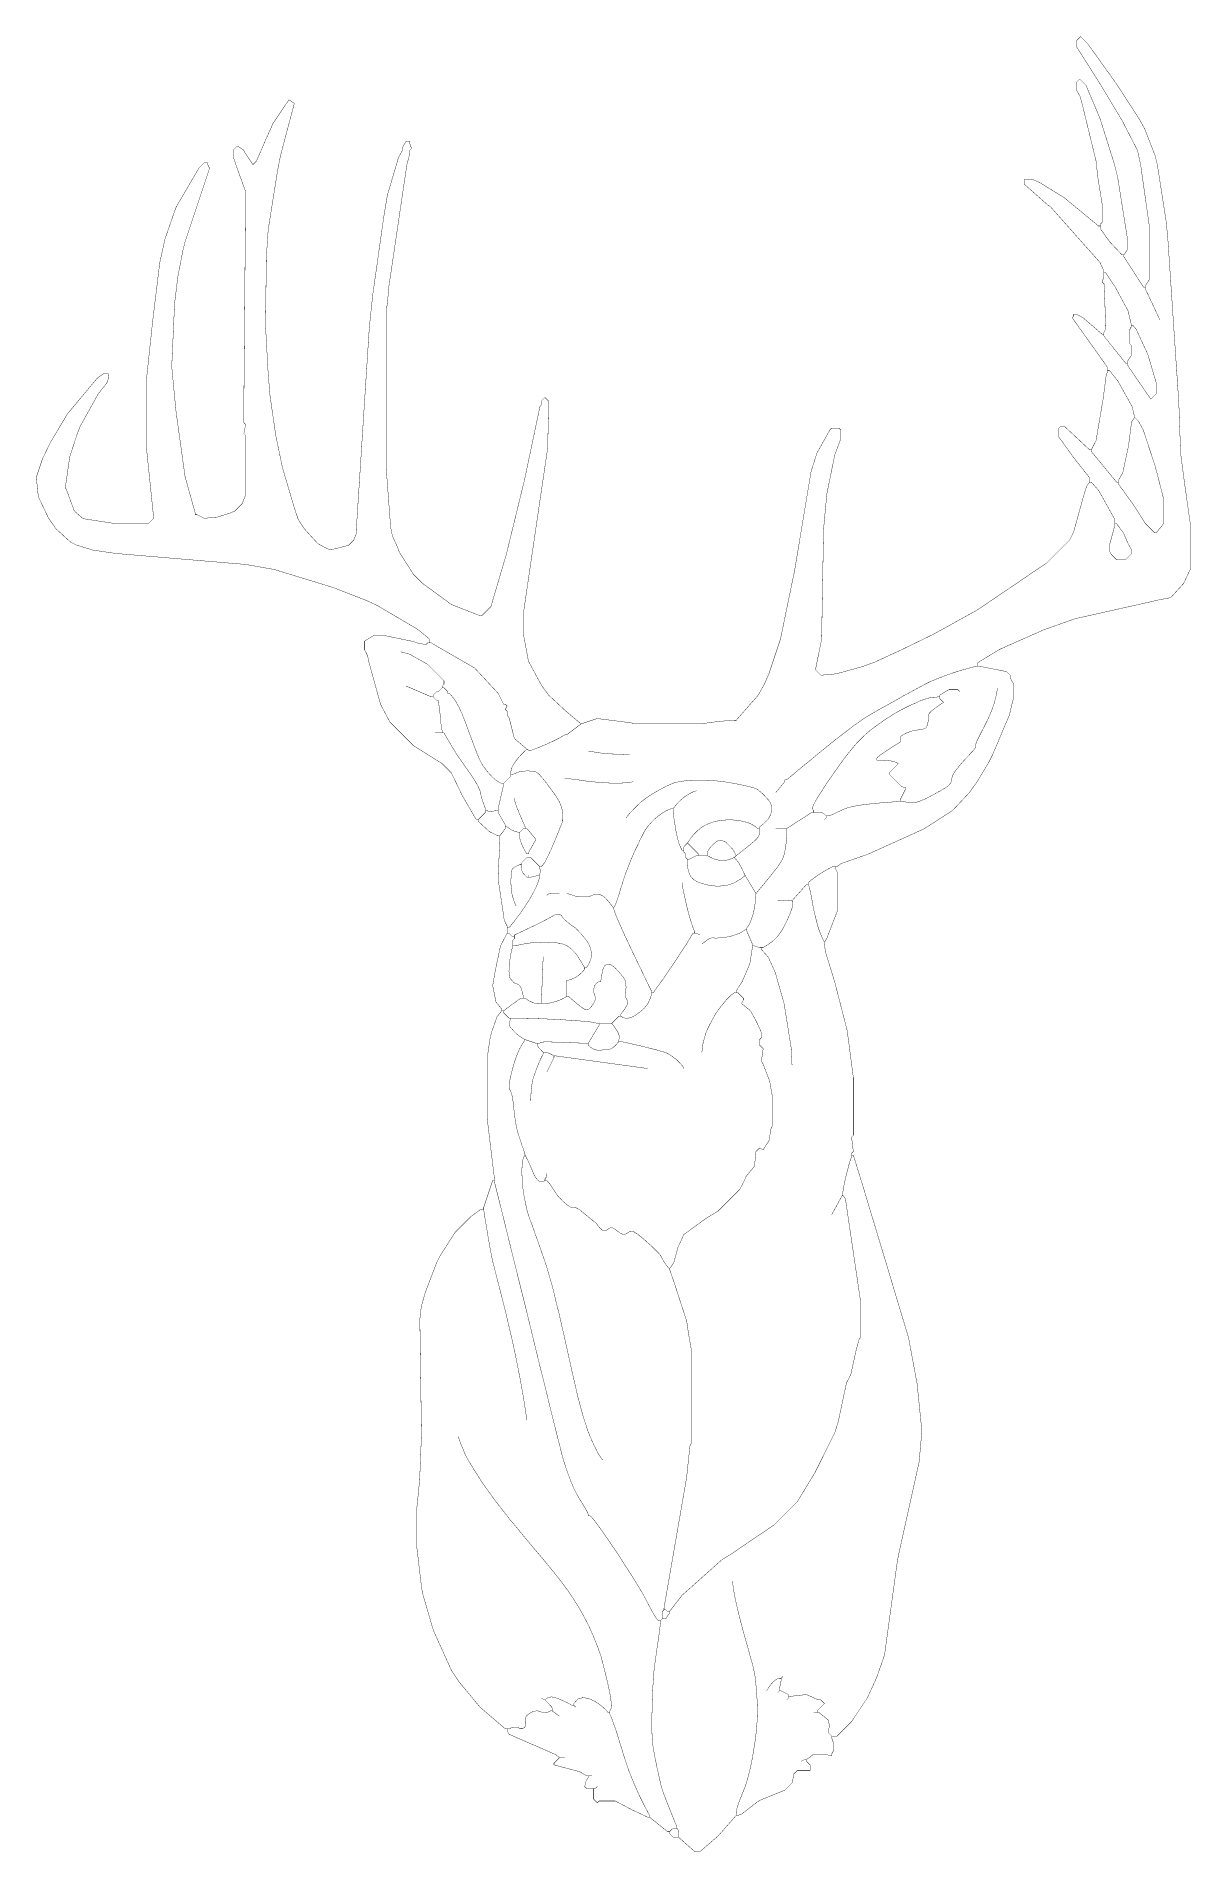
# Model space of a CAD drawing. Extents: x 527 to 591, y -36 to 65.
import ezdxf

# ---------------------------------------------------------------- set-up
doc = ezdxf.new("R2010")
doc.units = 0
doc.layers.get('0').update_dxf_attribs({"linetype": 'CONTINUOUS'})

msp = doc.modelspace()

# ---------------------------------------------------------------- linework, layer by layer
at = {"color": 7, "linetype": 'CONTINUOUS', "const_width": 0.02}
for points in [[(579.52, 30), (579.52, 30.2), (580.71, 30.92), (580.83, 30.98), (583.21, 32.03), (584.91, 32.63), (589.41, 33.64), (589.53, 33.67), (590.22, 33.8), (590.94, 34.59), (591.32, 35.4), (591.32, 37.8), (590.98, 40.19), (590.77, 41.8), (590.67, 44.6), (590.06, 53.71), (589.96, 54.71), (589.48, 57.79), (589.35, 58.31), (588.78, 59.78), (588.5, 60.29), (587.4, 61.99), (587.04, 62.52), (585.62, 64.5), (585.22, 64.9), (585.02, 64.7), (585.02, 64.3), (586.34, 62.22), (587.54, 60.22), (588.38, 58.59), (588.55, 57.81), (589.02, 54.5), (589.02, 51.4), (588.9, 51.21), (588.82, 51.1)], [(588.82, 51), (588.72, 51), (587.62, 52.7), (587.62, 52.8), (587.82, 53.1), (587.82, 53.7), (587.28, 57.09), (587.08, 57.89), (586.29, 60.39), (586.24, 60.51), (585.52, 62.2), (585.22, 62.5), (585.12, 62.5), (585.02, 62.4), (585.02, 61.9), (585.19, 61.59), (585.28, 61.29), (586.08, 58), (586.18, 57.09), (586.42, 55.6), (586.42, 54.6), (586.32, 54.5)], [(586.52, 48.4), (586.42, 48.4), (585.4, 49.28), (585.1, 49.46), (584.92, 49.5), (584.82, 49.5), (584.82, 49.4), (584.77, 49.3), (586.7, 46.59), (586.72, 46.5), (586.72, 46.3), (586.65, 46.19), (586.47, 44.8), (586.08, 42.51), (585.82, 42), (585.72, 42), (584.32, 43.3), (584.12, 43.3), (584.02, 43.2), (584.02, 42.7), (584.9, 41.48), (585.69, 40.49), (585.72, 40.3), (585.72, 40.2), (585.56, 39.98), (585.38, 39.41), (584.85, 37.49), (584.78, 37.32), (584.62, 37), (583.32, 35.7), (582.54, 35.18), (579.5, 33.12), (577.04, 31.76), (575.31, 30.92), (573.81, 30.23), (573.13, 29.98), (571.91, 29.64), (571.53, 29.56), (570.82, 29.5), (570.52, 29.8), (570.86, 31.49), (570.97, 37.6), (571.08, 38.81), (571.16, 39.6), (571.59, 41.71), (571.92, 42.6), (571.92, 43.1), (571.82, 43.2), (571.42, 43.2), (571.32, 43.1), (570.6, 41.81), (570.28, 40.81), (569.36, 35.29), (568.58, 31.51), (567.94, 29.59), (567.69, 29.01), (567.34, 28.39), (566.12, 27), (566.02, 27), (565.22, 26.95), (564.12, 26.8), (560.42, 26.8), (560.31, 26.86), (558.42, 27.1), (557.52, 26.8), (556.6, 27.58), (555.72, 28.4), (555.34, 28.92), (554.64, 30.21), (554.6, 30.29), (554.32, 31.8), (554.32, 32.9), (554.55, 34.49), (555.67, 42.1), (555.72, 44.4), (555.72, 44.7), (555.52, 44.9), (555.32, 44.7), (555.32, 44.5), (555.24, 44.39), (554.38, 40.31), (554.35, 40.19), (553.35, 36.09), (553.29, 35.91), (552.52, 33.3), (552.02, 32.8), (551.92, 32.8), (550.33, 33.42), (548.72, 34.6), (548.22, 35.1), (547.45, 36.31), (547.34, 36.61), (547.06, 37.21), (546.96, 37.71), (546.72, 40.9), (546.72, 49.9), (546.77, 50), (546.87, 51.1), (547.86, 57.79), (548.02, 58.4), (548.02, 58.6), (548.12, 58.7), (548.04, 58.91), (548.02, 59), (548.02, 59.1), (547.82, 59.1), (547.64, 58.79), (547.62, 58.7), (547.62, 58.6), (547.4, 58.21), (546.78, 56.11), (546.58, 54.91), (545.97, 50.6), (545.78, 48.81), (545.04, 37.31), (544.92, 37), (544.62, 36.7), (544.13, 36.57), (543.62, 36.45), (543.31, 36.58), (542.92, 36.8), (542.2, 37.59), (541.84, 38.12), (541.68, 38.59), (541.55, 39.01), (540.96, 41.01), (540.59, 42.79), (540.27, 45), (540.17, 46.2), (540.02, 48.9), (540.07, 52.7), (540.17, 54.2), (540.68, 57.41), (540.85, 58.29), (541.62, 61.2), (541.32, 61.4), (540.44, 60.09), (540, 59.11), (539.52, 58), (539.32, 57.8), (538.84, 58.52), (538.82, 58.6), (538.52, 58.8), (538.42, 58.8), (538.22, 58.6), (538.22, 58.2), (538.29, 58.09), (538.38, 57.79), (538.92, 56.3), (538.82, 44.5), (538.82, 43.5), (538.92, 43.4), (538.82, 42.9), (538.92, 42.8), (538.92, 39.5), (538.72, 39), (538.32, 38.6), (538.03, 38.48), (537.33, 38.26), (536.62, 38.2), (536.22, 38.4), (536.12, 38.4), (536.12, 38.5), (535.56, 40.51), (535.06, 44.11), (534.82, 46.6), (534.98, 50.11), (535.16, 51.6), (535.45, 53.09), (535.55, 53.49), (536.92, 57.6), (536.82, 57.8), (536.82, 57.9), (536.62, 57.9), (536.32, 57.6), (535.1, 55.51), (535.04, 55.39), (534.45, 53.69), (534.16, 52.39), (533.76, 49.1), (533.42, 45.9), (533.42, 42.1), (533.82, 38.2), (533.52, 37.9), (531.72, 37.9), (529.9, 38.18), (529.42, 38.6), (528.98, 39.79), (528.92, 39.9), (529.16, 41.59), (529.59, 42.91), (529.74, 43.29), (530.74, 45.09), (531.22, 45.7), (531.33, 46), (531.32, 46.2), (531.02, 46.2), (530.72, 46), (529.04, 43.99), (528.1, 42.42), (527.65, 41.49), (527.32, 40.5), (527.38, 39.69), (527.46, 39.31), (528, 38.19), (528.42, 37.6), (529.21, 36.88), (529.53, 36.72), (530.43, 36.44), (531.72, 36.25), (538.93, 35.64), (540.51, 35.36), (543.23, 34.53), (543.83, 34.34), (545.6, 33.65), (546.21, 33.37), (548.4, 32.08), (548.74, 31.82), (549.12, 31.5), (549.12, 31.3)], [(586.32, 54.4), (586.22, 54.4), (584.3, 55.98), (583, 56.78), (582.93, 56.82), (582.61, 56.96), (582.22, 57), (582.12, 57), (582.12, 56.7), (583.44, 55.53), (583.52, 55.5), (586.3, 52.38), (586.52, 51.9), (586.52, 51.7), (586.49, 51.51), (586.42, 51.3), (586.52, 51.2), (586.57, 50.1), (586.62, 48.7), (586.52, 48.5)], [(587.62, 52.8), (587.52, 52.8), (586.84, 53.52), (586.34, 54.22), (586.32, 54.3), (586.32, 54.5)], [(588.02, 49), (587.85, 49.71), (587.14, 51.02), (586.82, 51.5), (586.62, 51.8), (586.52, 51.8)], [(589.62, 49.2), (588.82, 50.9), (588.82, 51.1)], [(587.82, 46.8), (587.72, 46.8), (586.52, 48.3), (586.52, 48.5)], [(588.02, 48.9), (588.12, 48.9), (588.3, 48.69), (588.94, 47.31), (588.98, 47.19), (589.42, 45.7), (589.42, 45.1), (589.12, 44.8), (587.94, 46.51), (587.82, 46.7), (587.82, 46.9), (588.02, 47.2), (588.02, 47.8), (587.92, 47.9), (587.92, 48.6), (588.02, 48.8), (588.02, 49)], [(588.22, 43.8), (588.08, 44.39), (587.3, 45.79), (586.82, 46.4), (586.72, 46.4)], [(587.32, 40.2), (587.22, 40.2), (585.82, 41.9), (585.82, 42)], [(587.12, 38), (587.09, 38.19), (586.24, 39.72), (585.82, 40.2), (585.72, 40.2)], [(587.12, 37.9), (587.22, 37.9), (587.6, 37.39), (587.85, 36.81), (588.02, 36.5), (588.02, 36.2), (587.72, 35.9), (587.22, 35.9), (586.92, 36.2), (586.82, 36.4), (586.82, 36.7), (587.12, 37.8), (587.12, 38)], [(552.72, 1.6), (552.68, 1.89), (552.32, 4.9), (552.32, 8.3), (552.46, 9.3), (552.55, 9.69), (552.86, 10.57), (553.12, 10.9), (553.12, 11), (552.8, 11.39), (552.62, 12.3), (552.76, 13.1), (553.05, 14.49), (553.42, 15.2), (553.42, 15.6), (553.26, 15.91), (553.18, 16.49), (552.92, 18.2), (553.02, 20.5), (553.02, 20.6), (552.92, 20.6), (552.44, 20.83), (551.82, 21.4), (551.82, 21.5), (551.72, 21.5), (551.64, 21.61), (550.9, 22.89), (550.85, 23.01), (550.32, 24.1), (549.82, 24.6), (548.22, 25.6), (546.92, 26.9), (546.44, 27.81), (546.4, 27.89), (545.76, 30.21), (545.68, 30.59), (545.52, 30.9), (545.52, 31.4), (546.02, 31.7), (546.62, 31.7), (548.21, 31.37), (548.51, 31.27), (548.92, 31.2), (549.02, 31.3), (549.22, 31.3)], [(554.52, 25.4), (553.82, 26), (553.54, 27.11), (553.42, 27.3), (553.42, 27.5), (553.32, 27.6), (553.42, 27.8), (553.32, 27.9), (553.22, 27.9), (552.92, 28.5), (551.62, 29.9), (549.4, 31.18), (549.22, 31.3)], [(549.82, 28.8), (549.82, 28.9), (549.92, 29), (549.92, 29.2), (549.02, 30.1), (548.01, 30.67), (547.52, 30.8)], [(568.92, 23.7), (569.66, 24.32), (570.3, 24.84), (570.84, 25.29), (571.3, 25.66), (571.68, 25.97), (572.01, 26.22), (572.29, 26.43), (572.52, 26.61), (572.72, 26.76), (572.91, 26.89), (573.08, 27.01), (573.24, 27.12), (573.4, 27.22), (573.58, 27.33), (573.77, 27.44), (573.98, 27.56), (574.23, 27.7), (574.5, 27.85), (574.79, 28.01), (575.08, 28.17), (575.37, 28.34), (575.65, 28.49), (575.91, 28.63), (576.15, 28.76), (576.35, 28.87), (576.52, 28.96), (576.67, 29.04), (576.81, 29.11), (576.94, 29.17), (577.07, 29.22), (577.2, 29.28), (577.35, 29.34), (577.52, 29.4), (577.71, 29.48), (577.92, 29.55), (578.16, 29.63), (578.43, 29.72), (578.73, 29.81), (579.06, 29.9), (579.42, 30)], [(571.72, 18.9), (571.94, 19.06), (573.43, 19.58), (576.53, 20.98), (578.12, 22), (579.04, 22.98), (579.5, 23.62), (580.14, 24.69), (580.34, 25.09), (581.28, 27.31), (581.46, 28.09), (581.52, 28.2), (581.52, 29), (581.4, 29.19), (581.35, 29.31), (581.32, 29.5), (581.12, 29.7), (579.71, 29.98), (579.62, 30)], [(579.42, 30), (579.62, 30)], [(549.32, 28.3), (549.22, 28.3), (547.82, 28.9)], [(549.32, 28.4), (549.52, 28.6)], [(549.32, 28.3), (549.32, 28.4)], [(549.52, 28.1), (549.32, 28.3)], [(549.62, 28.6), (549.52, 28.6)], [(549.62, 28.6), (549.82, 28.8)], [(549.92, 28.8), (549.82, 28.8)], [(550.12, 28.6), (549.92, 28.8)], [(550.12, 28.5), (550.12, 28.6)], [(550.22, 28.5), (550.12, 28.5)], [(553.12, 23.5), (553.01, 23.55), (552.89, 23.62), (552.78, 23.7), (552.67, 23.79), (552.57, 23.89), (552.47, 24), (552.38, 24.1), (552.29, 24.2), (552.22, 24.3), (552.15, 24.39), (552.08, 24.48), (552.02, 24.58), (551.96, 24.7), (551.89, 24.83), (551.83, 24.98), (551.75, 25.16), (551.67, 25.37), (551.58, 25.61), (551.49, 25.86), (551.39, 26.12), (551.29, 26.39), (551.19, 26.66), (551.1, 26.91), (551, 27.15), (550.92, 27.36), (550.83, 27.55), (550.75, 27.73), (550.66, 27.89), (550.57, 28.05), (550.47, 28.2), (550.35, 28.35), (550.22, 28.5)], [(570.42, 22), (570.39, 22.04), (570.37, 22.08), (570.36, 22.14), (570.37, 22.21), (570.41, 22.29), (570.46, 22.41), (570.54, 22.56), (570.65, 22.74), (570.79, 22.96), (570.95, 23.21), (571.13, 23.49), (571.33, 23.78), (571.54, 24.08), (571.75, 24.37), (571.95, 24.66), (572.15, 24.93), (572.34, 25.17), (572.52, 25.39), (572.68, 25.59), (572.84, 25.77), (573, 25.93), (573.15, 26.08), (573.3, 26.22), (573.45, 26.35), (573.6, 26.48), (573.76, 26.6), (573.91, 26.71), (574.07, 26.82), (574.22, 26.93), (574.36, 27.03), (574.5, 27.12), (574.63, 27.2), (574.75, 27.28), (574.86, 27.35), (574.97, 27.41), (575.07, 27.47), (575.17, 27.52), (575.27, 27.58), (575.37, 27.63), (575.47, 27.68), (575.57, 27.73), (575.67, 27.78), (575.77, 27.83), (575.87, 27.87), (575.96, 27.91), (576.05, 27.95), (576.13, 27.99), (576.19, 28.02), (576.25, 28.05), (576.29, 28.07), (576.33, 28.08), (576.36, 28.1), (576.39, 28.11), (576.43, 28.12), (576.46, 28.13), (576.5, 28.15), (576.55, 28.17), (576.61, 28.18), (576.68, 28.2), (576.77, 28.23), (576.87, 28.25), (577, 28.27), (577.15, 28.28), (577.32, 28.3)], [(575.32, 22.5), (575.56, 22.47), (575.75, 22.45), (575.9, 22.45), (576.02, 22.45), (576.11, 22.46), (576.18, 22.48), (576.24, 22.5), (576.29, 22.51), (576.33, 22.53), (576.38, 22.55), (576.42, 22.57), (576.47, 22.59), (576.52, 22.61), (576.58, 22.63), (576.64, 22.66), (576.71, 22.7), (576.79, 22.74), (576.87, 22.78), (576.96, 22.83), (577.06, 22.88), (577.15, 22.93), (577.24, 22.98), (577.33, 23.03), (577.41, 23.07), (577.48, 23.11), (577.54, 23.15), (577.6, 23.18), (577.65, 23.21), (577.7, 23.24), (577.74, 23.26), (577.78, 23.29), (577.82, 23.32), (577.86, 23.35), (577.89, 23.38), (577.93, 23.42), (577.96, 23.46), (577.99, 23.49), (578.02, 23.53), (578.04, 23.57), (578.05, 23.62), (578.06, 23.66), (578.07, 23.71), (578.08, 23.76), (578.09, 23.82), (578.11, 23.89), (578.14, 23.97), (578.19, 24.06), (578.26, 24.17), (578.34, 24.28), (578.45, 24.41), (578.56, 24.55), (578.68, 24.69), (578.81, 24.83), (578.93, 24.96), (579.04, 25.07), (579.13, 25.18), (579.21, 25.26), (579.27, 25.33), (579.32, 25.38), (579.35, 25.42), (579.37, 25.45), (579.38, 25.48), (579.39, 25.5), (579.39, 25.52), (579.39, 25.54), (579.39, 25.56), (579.39, 25.6), (579.4, 25.66), (579.43, 25.74), (579.47, 25.85), (579.54, 25.99), (579.63, 26.17), (579.74, 26.39), (579.88, 26.65), (580.03, 26.95), (580.18, 27.28), (580.32, 27.63), (580.45, 28), (580.55, 28.4), (580.62, 28.8)], [(577.42, 28.3), (577.32, 28.3)], [(577.42, 28.4), (577.61, 28.52), (577.92, 28.7), (578.42, 28.7), (578.52, 28.6)], [(577.42, 28.2), (577.42, 28.4)], [(577.62, 28), (577.42, 28.2)], [(549.62, 28.1), (549.52, 28.1)], [(549.62, 28), (549.62, 28.1)], [(549.72, 27.2), (549.62, 28)], [(549.72, 27), (549.72, 27.2)], [(575.22, 26.1), (575.4, 26.21), (575.57, 26.3), (575.73, 26.36), (575.88, 26.41), (576.02, 26.44), (576.15, 26.46), (576.26, 26.48), (576.36, 26.49), (576.44, 26.5), (576.5, 26.52), (576.56, 26.53), (576.6, 26.55), (576.64, 26.58), (576.66, 26.6), (576.69, 26.64), (576.7, 26.68), (576.72, 26.73), (576.74, 26.78), (576.75, 26.84), (576.76, 26.9), (576.77, 26.96), (576.78, 27.02), (576.78, 27.08), (576.79, 27.13), (576.79, 27.18), (576.78, 27.22), (576.79, 27.26), (576.79, 27.3), (576.81, 27.35), (576.83, 27.39), (576.88, 27.44), (576.93, 27.5), (577.01, 27.56), (577.1, 27.63), (577.2, 27.71), (577.3, 27.78), (577.4, 27.85), (577.49, 27.91), (577.57, 27.96), (577.62, 28)], [(549.42, 26.3), (549.92, 26.3)], [(549.82, 26.4), (549.72, 27)], [(549.82, 26.3), (549.82, 26.4)], [(552.22, 22.1), (552.12, 22.37), (552.05, 22.57), (552, 22.73), (551.97, 22.85), (551.95, 22.94), (551.93, 23.02), (551.92, 23.08), (551.89, 23.16), (551.85, 23.24), (551.81, 23.34), (551.75, 23.45), (551.68, 23.57), (551.6, 23.7), (551.51, 23.84), (551.41, 23.99), (551.3, 24.15), (551.19, 24.31), (551.06, 24.49), (550.92, 24.69), (550.76, 24.92), (550.58, 25.19), (550.39, 25.5), (550.17, 25.87), (549.92, 26.3)], [(554.52, 25.4), (554.56, 25.37), (554.6, 25.35), (554.63, 25.34), (554.67, 25.33), (554.71, 25.34), (554.74, 25.34), (554.78, 25.35), (554.81, 25.36), (554.84, 25.37), (554.87, 25.38), (554.91, 25.4), (554.95, 25.41), (555.01, 25.44), (555.08, 25.46), (555.17, 25.5), (555.28, 25.54), (555.41, 25.6), (555.57, 25.66), (555.74, 25.74), (555.92, 25.82), (556.1, 25.91), (556.28, 26), (556.46, 26.1), (556.62, 26.2)], [(556.72, 26.2), (556.62, 26.2)], [(556.72, 26.2), (557.52, 26.8)], [(553.62, 24.1), (553.65, 24.3), (553.74, 24.5), (553.88, 24.71), (554.03, 24.91), (554.19, 25.09), (554.33, 25.23), (554.45, 25.34), (554.52, 25.4)], [(560.22, 25.1), (559.76, 25.12), (559.4, 25.13), (559.12, 25.14), (558.88, 25.16), (558.68, 25.18), (558.46, 25.21), (558.22, 25.25), (557.92, 25.3)], [(573.92, 24.9), (573.97, 24.96), (574.11, 25.07), (574.3, 25.21), (574.53, 25.36), (574.76, 25.51), (574.97, 25.64), (575.13, 25.74), (575.22, 25.8)], [(575.22, 25.8), (575.22, 26.1)], [(555.32, 18.9), (555.4, 18.98), (555.51, 19.13), (555.62, 19.34), (555.74, 19.59), (555.86, 19.85), (555.98, 20.12), (556.09, 20.38), (556.18, 20.61), (556.26, 20.8), (556.32, 20.95), (556.36, 21.06), (556.39, 21.14), (556.42, 21.19), (556.43, 21.23), (556.44, 21.26), (556.45, 21.28), (556.46, 21.3), (556.47, 21.32), (556.48, 21.34), (556.48, 21.36), (556.49, 21.39), (556.5, 21.43), (556.5, 21.48), (556.51, 21.53), (556.51, 21.6), (556.51, 21.68), (556.51, 21.77), (556.5, 21.87), (556.49, 21.98), (556.46, 22.09), (556.43, 22.21), (556.38, 22.33), (556.33, 22.46), (556.26, 22.58), (556.18, 22.71), (556.1, 22.83), (556.03, 22.95), (555.95, 23.05), (555.87, 23.15), (555.81, 23.24), (555.75, 23.32), (555.7, 23.38), (555.66, 23.44), (555.63, 23.49), (555.6, 23.53), (555.56, 23.57), (555.53, 23.62), (555.5, 23.66), (555.46, 23.7), (555.42, 23.75), (555.38, 23.8), (555.33, 23.85), (555.29, 23.9), (555.25, 23.95), (555.21, 23.99), (555.18, 24.02), (555.15, 24.05), (555.12, 24.07), (555.1, 24.09), (555.08, 24.1), (555.07, 24.11), (555.05, 24.12), (555.04, 24.12), (555.03, 24.13), (555.01, 24.14), (555, 24.14), (554.98, 24.15), (554.96, 24.16), (554.93, 24.17), (554.9, 24.18), (554.86, 24.18), (554.8, 24.19), (554.74, 24.19), (554.67, 24.19), (554.6, 24.2), (554.52, 24.2), (554.43, 24.19), (554.35, 24.19), (554.28, 24.18), (554.21, 24.17), (554.14, 24.16), (554.08, 24.14), (554.03, 24.12), (553.97, 24.1), (553.92, 24.08), (553.86, 24.06), (553.79, 24.03), (553.72, 24)], [(573.92, 24.8), (573.92, 24.9)], [(574.02, 24.8), (573.92, 24.8)], [(575.12, 24.6), (575.02, 24.65), (574.93, 24.69), (574.85, 24.72), (574.75, 24.74), (574.64, 24.76), (574.48, 24.77), (574.28, 24.79), (574.02, 24.8)], [(574.62, 24.1), (575.12, 24.6)], [(552.92, 22.1), (553.22, 23.4)], [(553.22, 23.5), (553.12, 23.5)], [(553.22, 23.5), (553.62, 23.9)], [(553.22, 23.4), (553.22, 23.5)], [(553.62, 23.9), (553.62, 24.1)], [(553.72, 24), (553.62, 24)], [(556.62, 23.8), (556.97, 23.75), (557.29, 23.71), (557.58, 23.67), (557.84, 23.63), (558.09, 23.6), (558.32, 23.58), (558.54, 23.56), (558.77, 23.54), (559, 23.53), (559.22, 23.52), (559.45, 23.52), (559.67, 23.52), (559.88, 23.53), (560.08, 23.54), (560.26, 23.57), (560.42, 23.6)], [(567.42, 21.1), (567.62, 21.25), (567.77, 21.39), (567.89, 21.52), (567.97, 21.65), (568.03, 21.77), (568.06, 21.87), (568.08, 21.96), (568.08, 22.04), (568.09, 22.11), (568.09, 22.16), (568.08, 22.2), (568.08, 22.24), (568.08, 22.26), (568.07, 22.29), (568.06, 22.31), (568.06, 22.32), (568.05, 22.34), (568.04, 22.37), (568.03, 22.39), (568.02, 22.42), (568, 22.45), (567.98, 22.49), (567.95, 22.53), (567.91, 22.59), (567.86, 22.64), (567.8, 22.71), (567.73, 22.78), (567.67, 22.85), (567.6, 22.92), (567.53, 22.98), (567.46, 23.04), (567.4, 23.09), (567.35, 23.14), (567.3, 23.17), (567.25, 23.2), (567.19, 23.23), (567.13, 23.25), (567.05, 23.27), (566.95, 23.3), (566.83, 23.33), (566.69, 23.36), (566.52, 23.4), (566.33, 23.44), (566.13, 23.48), (565.91, 23.52), (565.67, 23.56), (565.43, 23.6), (565.18, 23.63), (564.93, 23.65), (564.68, 23.67), (564.43, 23.68), (564.19, 23.69), (563.96, 23.69), (563.73, 23.68), (563.53, 23.67), (563.33, 23.65), (563.16, 23.63), (563.01, 23.61), (562.87, 23.58), (562.74, 23.55), (562.61, 23.51), (562.5, 23.46), (562.38, 23.41), (562.27, 23.36), (562.15, 23.3), (562.03, 23.23), (561.9, 23.17), (561.78, 23.1), (561.66, 23.03), (561.54, 22.96), (561.43, 22.89), (561.33, 22.82), (561.24, 22.76), (561.15, 22.7), (561.06, 22.64), (560.98, 22.58), (560.9, 22.52), (560.82, 22.45), (560.74, 22.37), (560.65, 22.29), (560.56, 22.2), (560.46, 22.1), (560.37, 22), (560.27, 21.9), (560.19, 21.81), (560.12, 21.72), (560.06, 21.65), (560.02, 21.6)], [(568.32, 23), (568.82, 23.6)], [(568.92, 23.7), (568.82, 23.7)], [(568.82, 23.6), (568.82, 23.7)], [(574.62, 24), (574.62, 24.1)], [(575.02, 23.6), (574.62, 24)], [(575.42, 23.3), (575.39, 23.3), (575.36, 23.31), (575.33, 23.32), (575.29, 23.34), (575.25, 23.37), (575.19, 23.43), (575.12, 23.5), (575.02, 23.6)], [(575.22, 22.6), (575.52, 23.2)], [(575.52, 23.2), (575.52, 23.23), (575.52, 23.26), (575.51, 23.28), (575.51, 23.29), (575.5, 23.3), (575.48, 23.3), (575.45, 23.3), (575.42, 23.3)], [(554.42, 21.1), (554.23, 21.53), (554.09, 21.86), (553.99, 22.11), (553.92, 22.28), (553.88, 22.41), (553.85, 22.51), (553.83, 22.6), (553.82, 22.7)], [(562.62, 22.1), (562.74, 22.25), (562.86, 22.4), (563, 22.54), (563.16, 22.68), (563.32, 22.8), (563.51, 22.92), (563.7, 23.02), (563.92, 23.1)], [(571.22, 21.7), (571.29, 21.72), (571.37, 21.74), (571.46, 21.78), (571.55, 21.82), (571.65, 21.87), (571.75, 21.92), (571.87, 21.97), (571.98, 22.03), (572.11, 22.08), (572.27, 22.14), (572.48, 22.2), (572.77, 22.26), (573.15, 22.32), (573.66, 22.38), (574.31, 22.44), (575.12, 22.5)], [(575.12, 22.5), (575.32, 22.5)], [(575.22, 22.5), (575.22, 22.6)], [(551.82, 21.5), (552.22, 21.9)], [(552.22, 21.9), (552.22, 22.1)], [(552.32, 22), (552.22, 22)], [(552.32, 22), (552.36, 21.97), (552.41, 21.95), (552.47, 21.95), (552.54, 21.95), (552.6, 21.96), (552.68, 21.97), (552.75, 21.99), (552.82, 22)], [(552.92, 22), (552.82, 22)], [(552.92, 21.9), (552.92, 22.1)], [(553.32, 21.2), (552.92, 21.9)], [(553.32, 21), (553.32, 21.2)], [(559.32, 16.6), (559.39, 16.71), (559.46, 16.87), (559.53, 17.07), (559.61, 17.31), (559.69, 17.58), (559.78, 17.86), (559.87, 18.15), (559.97, 18.45), (560.08, 18.74), (560.19, 19.02), (560.3, 19.3), (560.41, 19.56), (560.52, 19.8), (560.63, 20.02), (560.73, 20.23), (560.81, 20.41), (560.89, 20.56), (560.96, 20.7), (561.02, 20.82), (561.08, 20.92), (561.15, 21.02), (561.21, 21.11), (561.29, 21.2), (561.37, 21.29), (561.47, 21.4), (561.58, 21.51), (561.71, 21.62), (561.85, 21.73), (562, 21.84), (562.16, 21.94), (562.33, 22.03), (562.52, 22.1)], [(562.62, 22.1), (562.52, 22.1)], [(562.62, 22), (562.62, 22.1)], [(563.12, 19.8), (563.04, 19.96), (562.96, 20.14), (562.9, 20.35), (562.84, 20.6), (562.78, 20.88), (562.73, 21.21), (562.67, 21.58), (562.62, 22)], [(563.42, 20.2), (563.61, 20.48), (563.79, 20.7), (563.98, 20.89), (564.17, 21.04), (564.35, 21.16), (564.54, 21.25), (564.72, 21.32), (564.9, 21.38), (565.08, 21.42), (565.26, 21.45), (565.44, 21.47), (565.61, 21.48), (565.78, 21.48), (565.94, 21.48), (566.1, 21.46), (566.26, 21.44), (566.41, 21.42), (566.55, 21.39), (566.69, 21.35), (566.82, 21.31), (566.95, 21.25), (567.08, 21.18), (567.2, 21.1), (567.32, 21)], [(568.92, 21), (570.32, 21.9)], [(570.32, 21.9), (570.52, 21.9)], [(570.42, 21.9), (570.42, 22)], [(571.12, 21.7), (571.05, 21.77), (571, 21.82), (570.95, 21.85), (570.89, 21.88), (570.83, 21.89), (570.75, 21.9), (570.65, 21.9), (570.52, 21.9)], [(571.02, 21.5), (571.12, 21.6)], [(571.22, 21.7), (571.12, 21.7)], [(571.12, 21.6), (571.12, 21.7)], [(553.02, 20.6), (553.32, 21)], [(553.42, 21.1), (553.32, 21.1)], [(554.02, 20.8), (553.89, 20.84), (553.79, 20.87), (553.72, 20.9), (553.66, 20.93), (553.6, 20.96), (553.55, 21), (553.49, 21.04), (553.42, 21.1)], [(554.12, 20.8), (554.02, 20.8)], [(554.52, 19.6), (554.45, 19.7), (554.37, 19.84), (554.29, 19.99), (554.22, 20.16), (554.16, 20.32), (554.12, 20.47), (554.1, 20.6), (554.12, 20.7)], [(554.12, 20.8), (554.32, 21)], [(554.12, 20.7), (554.12, 20.8)], [(554.32, 21), (554.52, 21)], [(554.42, 21), (554.42, 21.1)], [(555.02, 20.4), (554.52, 21)], [(554.62, 19.7), (555.02, 20.4)], [(563.22, 19.9), (563.22, 19.93), (563.22, 19.96), (563.23, 19.99), (563.24, 20.01), (563.27, 20.04), (563.3, 20.08), (563.35, 20.13), (563.42, 20.2)], [(564.02, 19.6), (563.42, 20.2)], [(566.12, 19.5), (566.1, 19.54), (566.08, 19.58), (566.06, 19.62), (566.04, 19.66), (566.02, 19.71), (565.99, 19.75), (565.96, 19.8), (565.93, 19.85), (565.88, 19.91), (565.83, 19.97), (565.77, 20.03), (565.71, 20.09), (565.65, 20.15), (565.59, 20.2), (565.53, 20.25), (565.47, 20.29), (565.41, 20.31), (565.36, 20.33), (565.32, 20.34), (565.28, 20.35), (565.24, 20.35), (565.2, 20.34), (565.17, 20.34), (565.15, 20.33), (565.12, 20.32), (565.1, 20.32), (565.08, 20.31), (565.06, 20.3), (565.03, 20.28), (565, 20.25), (564.96, 20.22), (564.91, 20.18), (564.85, 20.13), (564.79, 20.06), (564.72, 19.99), (564.66, 19.92), (564.61, 19.84), (564.56, 19.76), (564.53, 19.68), (564.52, 19.6)], [(566.12, 19.5), (566.55, 19.83), (566.87, 20.09), (567.1, 20.28), (567.26, 20.43), (567.35, 20.55), (567.4, 20.65), (567.42, 20.77), (567.42, 20.9)], [(567.22, 17.4), (567.68, 17.95), (568.03, 18.38), (568.29, 18.71), (568.48, 18.96), (568.6, 19.15), (568.68, 19.28), (568.72, 19.38), (568.75, 19.45), (568.77, 19.52), (568.79, 19.58), (568.8, 19.65), (568.82, 19.71), (568.83, 19.79), (568.84, 19.86), (568.86, 19.95), (568.87, 20.06), (568.89, 20.17), (568.9, 20.3), (568.92, 20.42), (568.93, 20.55), (568.94, 20.67), (568.94, 20.77), (568.93, 20.85), (568.92, 20.9)], [(567.42, 21), (567.32, 21)], [(567.42, 20.9), (567.42, 21.1)], [(568.32, 21), (568.92, 21)], [(568.92, 20.9), (568.92, 21)], [(554.22, 19.1), (554.52, 19.4)], [(554.62, 19.6), (554.52, 19.6)], [(554.52, 19.4), (554.72, 19.4)], [(554.62, 19.6), (554.62, 19.7)], [(555.22, 18.9), (554.72, 19.4)], [(563.22, 19.8), (563.12, 19.8)], [(563.22, 19.7), (563.22, 19.9)], [(563.32, 19.4), (563.32, 19.47), (563.32, 19.52), (563.31, 19.56), (563.31, 19.59), (563.3, 19.61), (563.28, 19.64), (563.25, 19.67), (563.22, 19.7)], [(563.42, 19.3), (563.32, 19.4)], [(563.52, 19.3), (563.42, 19.3)], [(563.42, 19.2), (563.42, 19.3)], [(563.42, 19.2), (563.43, 18.96), (563.45, 18.76), (563.49, 18.6), (563.54, 18.47), (563.59, 18.37), (563.65, 18.3), (563.7, 18.24), (563.75, 18.19), (563.8, 18.15), (563.84, 18.12), (563.88, 18.1), (563.92, 18.08), (563.95, 18.06), (563.97, 18.05), (564, 18.04), (564.02, 18.03), (564.26, 17.95), (564.31, 17.94), (564.36, 17.92), (564.42, 17.9), (564.48, 17.89), (564.56, 17.87), (564.63, 17.85), (564.72, 17.84), (564.82, 17.83), (564.92, 17.82), (565.04, 17.81), (565.15, 17.81), (565.28, 17.82), (565.4, 17.83), (565.53, 17.85), (565.66, 17.87), (565.78, 17.91), (565.9, 17.95), (566.02, 18), (566.14, 18.06), (566.24, 18.13), (566.35, 18.19), (566.44, 18.26), (566.54, 18.33), (566.62, 18.4)], [(563.52, 19.3), (563.92, 19.5)], [(563.92, 19.5), (564.52, 19.5)], [(564.02, 19.5), (564.02, 19.6)], [(564.52, 19.5), (564.52, 19.6)], [(564.52, 19.5), (564.71, 19.4), (564.88, 19.32), (565.06, 19.27), (565.24, 19.23), (565.42, 19.23), (565.6, 19.25), (565.8, 19.31), (566.02, 19.4)], [(566.02, 19.4), (566.12, 19.5)], [(566.62, 18.4), (566.51, 18.63), (566.43, 18.8), (566.36, 18.93), (566.3, 19.04), (566.25, 19.12), (566.18, 19.21), (566.11, 19.29), (566.02, 19.4)], [(553.52, 15.5), (553.84, 15.89), (554.14, 16.29), (554.41, 16.68), (554.65, 17.06), (554.86, 17.42), (555.03, 17.76), (555.15, 18.05), (555.22, 18.3)], [(553.92, 16.7), (553.82, 16.93), (553.75, 17.15), (553.69, 17.38), (553.66, 17.6), (553.64, 17.8), (553.63, 17.99), (553.63, 18.16), (553.64, 18.31), (553.64, 18.43), (553.65, 18.53), (553.66, 18.6), (553.68, 18.66), (553.69, 18.71), (553.71, 18.74), (553.73, 18.77), (553.75, 18.8), (553.78, 18.82), (553.81, 18.84), (553.84, 18.87), (553.88, 18.89), (553.93, 18.92), (553.98, 18.94), (554.05, 18.97), (554.12, 19)], [(554.22, 19), (554.12, 19)], [(554.22, 18.9), (554.22, 19.1)], [(554.52, 18.3), (554.42, 18.4), (554.35, 18.48), (554.29, 18.54), (554.26, 18.6), (554.24, 18.66), (554.22, 18.72), (554.22, 18.8), (554.22, 18.9)], [(554.52, 18.3), (554.72, 18.3)], [(554.62, 18.3), (554.62, 18.4)], [(554.72, 18.3), (555.12, 18.4)], [(555.22, 18.4), (555.12, 18.4)], [(555.32, 18.9), (555.22, 18.9)], [(555.22, 18.8), (555.22, 18.9)], [(555.22, 18.5), (555.25, 18.53), (555.28, 18.56), (555.29, 18.59), (555.29, 18.61), (555.29, 18.64), (555.28, 18.68), (555.25, 18.73), (555.22, 18.8)], [(555.22, 18.3), (555.22, 18.5)], [(567.22, 17.4), (566.62, 18.4)], [(570.12, 18), (570.33, 18.18), (570.55, 18.34), (570.77, 18.49), (570.98, 18.62), (571.17, 18.73), (571.34, 18.82), (571.45, 18.88), (571.52, 18.9)], [(572.52, 3), (572.62, 3.1), (572.52, 3.9), (572.62, 4), (572.62, 7.2), (572.28, 9.8), (571.59, 12.49), (571.06, 14.21), (571.02, 14.7), (571.14, 14.89), (571.72, 16.4), (571.72, 18.6), (571.62, 18.8), (571.62, 18.9)], [(571.52, 18.9), (571.72, 18.9)], [(555.62, 17.3), (555.65, 17.33), (555.69, 17.36), (555.73, 17.38), (555.78, 17.39), (555.86, 17.4), (555.97, 17.4), (556.12, 17.4), (556.32, 17.4)], [(559.32, 16.6), (559.15, 16.83), (559, 17.01), (558.87, 17.15), (558.76, 17.24), (558.67, 17.3), (558.59, 17.33), (558.52, 17.35), (558.45, 17.35), (558.39, 17.35), (558.34, 17.35), (558.28, 17.34), (558.23, 17.33), (558.19, 17.32), (558.15, 17.3), (558.11, 17.29), (558.08, 17.28), (558.05, 17.27), (558.02, 17.25), (557.99, 17.24), (557.97, 17.24), (557.94, 17.23), (557.91, 17.22), (557.87, 17.22), (557.82, 17.21), (557.77, 17.21), (557.7, 17.21), (557.64, 17.21), (557.56, 17.21), (557.49, 17.21), (557.42, 17.22), (557.35, 17.23), (557.28, 17.24), (557.22, 17.25), (557.16, 17.27), (557.1, 17.29), (557.04, 17.31), (556.97, 17.34), (556.9, 17.36), (556.82, 17.38), (556.72, 17.4)], [(563.82, 15.3), (563.75, 15.46), (563.66, 15.71), (563.56, 16.03), (563.46, 16.39), (563.36, 16.79), (563.27, 17.2), (563.18, 17.61), (563.12, 18)], [(566.72, 15.5), (566.79, 15.6), (566.87, 15.73), (566.94, 15.91), (567.02, 16.12), (567.09, 16.37), (567.15, 16.67), (567.19, 17.01), (567.22, 17.4)], [(569.22, 17), (570.02, 17.9)], [(570.12, 17.9), (570.02, 17.9)], [(570.12, 17.9), (570.12, 18)], [(571.02, 14.7), (570.9, 14.93), (570.8, 15.16), (570.71, 15.4), (570.63, 15.65), (570.57, 15.9), (570.51, 16.14), (570.45, 16.39), (570.4, 16.62), (570.36, 16.85), (570.32, 17.07), (570.28, 17.27), (570.25, 17.45), (570.21, 17.61), (570.18, 17.74), (570.15, 17.84), (570.12, 17.9)], [(557.82, 13.3), (557.92, 13.45), (557.99, 13.58), (558.04, 13.71), (558.08, 13.83), (558.09, 13.94), (558.1, 14.05), (558.09, 14.15), (558.07, 14.24), (558.05, 14.32), (558.03, 14.4), (558, 14.48), (557.97, 14.55), (557.93, 14.63), (557.89, 14.7), (557.84, 14.77), (557.78, 14.84), (557.73, 14.92), (557.66, 15), (557.6, 15.07), (557.54, 15.15), (557.47, 15.22), (557.41, 15.28), (557.36, 15.34), (557.31, 15.39), (557.27, 15.43), (557.23, 15.46), (557.21, 15.49), (557.18, 15.51), (557.15, 15.53), (557.12, 15.55), (557.09, 15.57), (557.05, 15.6), (557, 15.63), (556.95, 15.67), (556.89, 15.72), (556.83, 15.76), (556.77, 15.81), (556.72, 15.86), (556.67, 15.9), (556.62, 15.94), (556.59, 15.97), (556.56, 16), (556.54, 16.02), (556.53, 16.05), (556.51, 16.07), (556.5, 16.09), (556.49, 16.11), (556.47, 16.13), (556.45, 16.16), (556.42, 16.19), (556.39, 16.21), (556.35, 16.24), (556.31, 16.25), (556.26, 16.26), (556.21, 16.26), (556.15, 16.24), (556.08, 16.22), (555.98, 16.17), (555.84, 16.09), (555.64, 15.98), (555.35, 15.83), (554.97, 15.64), (554.46, 15.4), (553.82, 15.1)], [(561.42, 12), (561.29, 12.26), (561.05, 12.77), (560.72, 13.45), (560.35, 14.22), (559.98, 15), (559.66, 15.71), (559.42, 16.27), (559.32, 16.6)], [(567.62, 14.4), (567.66, 14.43), (567.72, 14.47), (567.77, 14.5), (567.84, 14.54), (567.9, 14.59), (567.97, 14.63), (568.04, 14.68), (568.11, 14.73), (568.17, 14.78), (568.24, 14.84), (568.3, 14.9), (568.37, 14.97), (568.43, 15.04), (568.5, 15.13), (568.56, 15.22), (568.63, 15.32), (568.7, 15.43), (568.77, 15.55), (568.83, 15.68), (568.9, 15.81), (568.96, 15.94), (569.02, 16.08), (569.08, 16.21), (569.13, 16.33), (569.17, 16.45), (569.21, 16.56), (569.24, 16.66), (569.26, 16.75), (569.27, 16.83), (569.27, 16.9), (569.25, 16.96), (569.22, 17)], [(569.22, 17), (569.12, 17.01), (569.03, 17.02), (568.96, 17.03), (568.89, 17.03), (568.81, 17.03), (568.71, 17.02), (568.58, 17.01), (568.42, 17)], [(553.52, 15.5), (553.42, 15.5)], [(553.52, 15.2), (553.42, 15.2)], [(553.72, 15), (553.52, 15.2)], [(553.82, 14.9), (553.82, 15.1)], [(561.52, 11.9), (561.79, 12.28), (562.1, 12.7), (562.41, 13.16), (562.73, 13.63), (563.03, 14.09), (563.31, 14.51), (563.54, 14.89), (563.72, 15.2)], [(563.72, 15.2), (563.92, 15.2)], [(563.82, 15.2), (563.82, 15.3)], [(564.12, 15.1), (563.92, 15.2)], [(564.22, 14.6), (564.39, 14.73), (564.52, 14.82), (564.62, 14.89), (564.7, 14.92), (564.76, 14.94), (564.81, 14.95), (564.85, 14.94), (564.9, 14.94), (564.95, 14.93), (565, 14.93), (565.06, 14.93), (565.13, 14.94), (565.2, 14.94), (565.27, 14.95), (565.34, 14.96), (565.41, 14.96), (565.47, 14.97), (565.54, 14.98), (565.61, 14.99), (565.67, 15.01), (565.74, 15.02), (565.81, 15.03), (565.88, 15.05), (565.95, 15.07), (566.03, 15.1), (566.11, 15.12), (566.2, 15.16), (566.28, 15.19), (566.37, 15.23), (566.45, 15.28), (566.54, 15.34), (566.62, 15.4)], [(566.72, 15.4), (566.62, 15.4)], [(566.72, 15.3), (566.72, 15.5)], [(567.02, 14.6), (566.72, 15.3)], [(554.32, 11.7), (554.3, 11.78), (554.28, 11.85), (554.26, 11.91), (554.25, 11.97), (554.24, 12.02), (554.22, 12.07), (554.21, 12.12), (554.2, 12.16), (554.18, 12.2), (554.16, 12.23), (554.14, 12.26), (554.12, 12.29), (554.09, 12.32), (554.07, 12.34), (554.04, 12.35), (554.02, 12.37), (553.99, 12.38), (553.97, 12.39), (553.94, 12.4), (553.92, 12.4), (553.89, 12.41), (553.87, 12.42), (553.84, 12.43), (553.82, 12.45), (553.79, 12.47), (553.76, 12.49), (553.74, 12.52), (553.71, 12.55), (553.69, 12.58), (553.66, 12.61), (553.64, 12.63), (553.62, 12.66), (553.61, 12.68), (553.59, 12.71), (553.58, 12.73), (553.56, 12.75), (553.55, 12.78), (553.55, 12.81), (553.54, 12.85), (553.53, 12.9), (553.53, 12.95), (553.53, 13.02), (553.52, 13.09), (553.53, 13.17), (553.53, 13.26), (553.53, 13.36), (553.54, 13.47), (553.56, 13.58), (553.57, 13.7), (553.59, 13.83), (553.61, 13.95), (553.63, 14.07), (553.65, 14.18), (553.67, 14.27), (553.7, 14.35), (553.72, 14.4)], [(553.82, 15), (553.72, 15)], [(553.72, 14.6), (553.72, 14.67), (553.72, 14.72), (553.72, 14.76), (553.73, 14.79), (553.74, 14.81), (553.76, 14.84), (553.79, 14.87), (553.82, 14.9)], [(553.72, 14.4), (553.72, 14.6)], [(553.82, 14.5), (553.72, 14.5)], [(557.72, 13.3), (557.59, 13.5), (557.5, 13.66), (557.42, 13.78), (557.37, 13.87), (557.33, 13.94), (557.29, 13.99), (557.26, 14.03), (557.22, 14.08), (557.18, 14.13), (557.13, 14.18), (557.07, 14.24), (557.01, 14.3), (556.94, 14.36), (556.88, 14.41), (556.81, 14.46), (556.74, 14.51), (556.67, 14.54), (556.6, 14.57), (556.54, 14.59), (556.48, 14.61), (556.43, 14.62), (556.38, 14.63), (556.33, 14.64), (556.29, 14.64), (556.26, 14.65), (556.22, 14.66), (556.19, 14.66), (556.15, 14.67), (556.11, 14.68), (556.05, 14.68), (555.98, 14.69), (555.89, 14.69), (555.78, 14.69), (555.65, 14.7), (555.51, 14.7), (555.36, 14.7), (555.21, 14.69), (555.06, 14.69), (554.91, 14.68), (554.77, 14.67), (554.65, 14.65), (554.53, 14.64), (554.43, 14.62), (554.32, 14.6), (554.21, 14.57), (554.09, 14.55), (553.96, 14.53), (553.82, 14.5)], [(566.12, 11.9), (566.12, 12), (566.44, 12.49), (566.88, 13.51), (567.02, 14.4), (567.02, 14.6)], [(567.02, 14.5), (567.12, 14.5), (567.42, 14.4), (567.62, 14.4)], [(567.52, 14.4), (567.52, 14.3), (567.9, 13.88), (568.25, 13.11), (568.3, 12.99), (568.78, 11.3), (569.18, 8.8), (569.22, 7.9)], [(555.32, 11.4), (555.42, 13.9)], [(556.82, 12.6), (556.9, 12.62), (556.99, 12.65), (557.09, 12.69), (557.2, 12.74), (557.31, 12.81), (557.44, 12.91), (557.57, 13.03), (557.72, 13.2)], [(557.82, 13.3), (557.72, 13.3)], [(557.72, 13.2), (557.72, 13.3)], [(559.72, 10.7), (559.85, 10.87), (559.95, 11.01), (560.02, 11.13), (560.07, 11.23), (560.09, 11.3), (560.1, 11.37), (560.1, 11.42), (560.09, 11.46), (560.07, 11.5), (560.06, 11.53), (560.04, 11.57), (560.02, 11.6), (560.01, 11.62), (559.99, 11.65), (559.98, 11.68), (559.97, 11.7), (559.97, 11.73), (559.97, 11.75), (559.97, 11.78), (559.97, 11.81), (559.98, 11.84), (559.99, 11.88), (560, 11.92), (560, 11.97), (560.01, 12.02), (560.01, 12.08), (560.01, 12.14), (560.02, 12.2), (560.01, 12.26), (560.01, 12.32), (560.01, 12.38), (560, 12.43), (559.99, 12.48), (559.98, 12.52), (559.97, 12.55), (559.96, 12.59), (559.95, 12.61), (559.93, 12.64), (559.92, 12.66), (559.91, 12.68), (559.9, 12.7), (559.89, 12.72), (559.87, 12.74), (559.86, 12.76), (559.84, 12.79), (559.82, 12.82), (559.78, 12.86), (559.75, 12.91), (559.7, 12.96), (559.65, 13.02), (559.59, 13.09), (559.52, 13.15), (559.46, 13.22), (559.4, 13.28), (559.33, 13.34), (559.27, 13.39), (559.22, 13.42), (559.17, 13.45), (559.12, 13.47), (559.08, 13.48), (559.04, 13.49), (559, 13.48), (558.97, 13.48), (558.94, 13.47), (558.91, 13.45), (558.88, 13.43), (558.85, 13.41), (558.82, 13.38), (558.8, 13.34), (558.78, 13.3), (558.75, 13.25), (558.73, 13.18), (558.71, 13.11), (558.7, 13.03), (558.68, 12.94), (558.66, 12.86), (558.65, 12.78), (558.64, 12.7), (558.63, 12.64), (558.62, 12.6)], [(556.72, 12.5), (556.72, 12.53), (556.72, 12.56), (556.72, 12.58), (556.73, 12.59), (556.74, 12.6), (556.76, 12.6), (556.79, 12.6), (556.82, 12.6)], [(556.72, 11.7), (556.72, 12.5)], [(556.82, 11.7), (557.12, 11.44), (557.36, 11.24), (557.54, 11.1), (557.67, 11.01), (557.77, 10.96), (557.84, 10.95), (557.89, 10.96), (557.94, 10.98), (557.98, 11.02), (558.03, 11.06), (558.07, 11.11), (558.11, 11.16), (558.15, 11.21), (558.19, 11.26), (558.22, 11.32), (558.25, 11.37), (558.27, 11.42), (558.29, 11.46), (558.3, 11.5), (558.31, 11.54), (558.31, 11.58), (558.31, 11.61), (558.31, 11.64), (558.3, 11.67), (558.3, 11.69), (558.29, 11.71), (558.28, 11.73), (558.27, 11.75), (558.26, 11.78), (558.25, 11.8), (558.24, 11.83), (558.24, 11.87), (558.23, 11.91), (558.23, 11.95), (558.23, 12), (558.23, 12.05), (558.23, 12.11), (558.24, 12.16), (558.25, 12.22), (558.27, 12.27), (558.29, 12.32), (558.32, 12.36), (558.34, 12.4), (558.38, 12.43), (558.41, 12.46), (558.45, 12.48), (558.48, 12.5), (558.52, 12.5)], [(558.52, 12.5), (558.55, 12.5), (558.58, 12.5), (558.6, 12.51), (558.61, 12.51), (558.61, 12.53), (558.62, 12.54), (558.62, 12.57), (558.62, 12.6)], [(553.22, 10.9), (553.52, 11.12), (553.75, 11.29), (553.92, 11.41), (554.03, 11.5), (554.11, 11.55), (554.16, 11.58), (554.19, 11.59), (554.22, 11.6)], [(554.22, 11.6), (554.42, 11.6)], [(554.32, 11.6), (554.32, 11.7)], [(554.42, 11.6), (554.53, 11.52), (554.64, 11.45), (554.75, 11.4), (554.85, 11.35), (554.96, 11.32), (555.05, 11.3), (555.14, 11.29), (555.22, 11.3)], [(555.22, 11.3), (555.42, 11.3)], [(555.32, 11.3), (555.32, 11.4)], [(555.42, 11.3), (555.52, 11.29), (555.66, 11.31), (555.83, 11.34), (556.02, 11.39), (556.22, 11.45), (556.41, 11.52), (556.58, 11.61), (556.72, 11.7)], [(556.82, 11.7), (556.72, 11.7)], [(559.72, 10.6), (559.83, 10.54), (559.94, 10.5), (560.06, 10.49), (560.17, 10.5), (560.29, 10.53), (560.41, 10.58), (560.52, 10.65), (560.64, 10.73), (560.77, 10.82), (560.89, 10.92), (561.01, 11.03), (561.12, 11.16), (561.22, 11.3), (561.3, 11.45), (561.37, 11.62), (561.42, 11.8)], [(561.42, 11.8), (561.42, 12)], [(561.52, 11.9), (561.42, 11.9)], [(562.12, -22.3), (562.12, -22.2), (563.37, -15), (563.56, -13.21), (563.62, -13.1), (563.62, -7.8), (563.48, -7), (563.38, -6.31), (562.7, -4.21), (562.42, -3.4), (562.66, -3.07), (562.9, -2.19), (562.94, -2.11), (563.22, -1.5), (564.43, -0.62), (565.12, -0.2), (566.32, 1), (566.59, 1.51), (566.65, 1.69), (567.14, 2.29), (567.22, 3.1), (567.42, 3.3), (567.62, 3.2), (567.94, 3.69), (568.06, 4.39), (568.12, 4.5), (568.12, 6.2), (567.98, 7), (567.6, 7.99), (567.52, 8.1), (567.62, 8.8), (567.42, 9), (567.42, 9.3), (567.52, 9.4), (567.52, 9.7), (567.3, 10.19), (567.24, 10.31), (566.92, 10.9), (566.42, 11.3), (566.52, 11.5), (566.52, 11.6), (566.22, 11.9)], [(564.22, 8.6), (564.24, 8.78), (564.26, 8.94), (564.28, 9.08), (564.31, 9.2), (564.34, 9.31), (564.36, 9.41), (564.39, 9.49), (564.41, 9.56), (564.43, 9.62), (564.44, 9.67), (564.46, 9.71), (564.47, 9.75), (564.49, 9.79), (564.51, 9.83), (564.53, 9.88), (564.56, 9.94), (564.59, 10), (564.63, 10.08), (564.67, 10.16), (564.72, 10.25), (564.77, 10.34), (564.81, 10.43), (564.86, 10.51), (564.9, 10.59), (564.94, 10.66), (564.98, 10.72), (565.01, 10.78), (565.05, 10.84), (565.09, 10.9), (565.14, 10.96), (565.19, 11.03), (565.25, 11.11), (565.33, 11.2), (565.41, 11.3), (565.5, 11.41), (565.59, 11.52), (565.69, 11.62), (565.8, 11.73), (565.91, 11.82), (566.02, 11.9)], [(566.02, 11.9), (566.22, 11.9)], [(553.22, 10.9), (553.12, 10.9)], [(553.22, 10.8), (553.22, 10.9)], [(553.52, 10.5), (553.22, 10.8)], [(553.52, 10.5), (553.72, 10.5)], [(554.42, 9.3), (554.28, 9.38), (554.15, 9.46), (554.04, 9.54), (553.95, 9.62), (553.87, 9.69), (553.8, 9.76), (553.74, 9.83), (553.69, 9.89), (553.65, 9.93), (553.62, 9.97), (553.59, 10.01), (553.57, 10.04), (553.56, 10.06), (553.55, 10.08), (553.54, 10.11), (553.53, 10.13), (553.53, 10.16), (553.53, 10.19), (553.53, 10.22), (553.53, 10.25), (553.54, 10.29), (553.56, 10.33), (553.59, 10.36), (553.62, 10.4)], [(553.62, 10.4), (553.62, 10.5)], [(558.42, 10.2), (558.27, 10.25), (557.99, 10.29), (557.56, 10.33), (557.01, 10.37), (556.35, 10.41), (555.57, 10.45), (554.69, 10.48), (553.72, 10.5)], [(557.92, 9.1), (558.52, 10.1)], [(558.42, 10.2), (559.22, 10.2)], [(558.52, 10.1), (558.52, 10.2)], [(559.22, 10.2), (559.62, 10.6)], [(559.62, 9.3), (559.64, 9.38), (559.64, 9.47), (559.62, 9.57), (559.58, 9.68), (559.51, 9.8), (559.43, 9.93), (559.33, 10.06), (559.22, 10.2)], [(559.72, 10.6), (559.62, 10.6)], [(559.72, 10.6), (559.72, 10.7)], [(554.42, 2.9), (554.4, 2.99), (554.36, 3.11), (554.31, 3.27), (554.24, 3.44), (554.18, 3.64), (554.11, 3.85), (554.04, 4.06), (553.98, 4.28), (553.93, 4.5), (553.89, 4.72), (553.86, 4.92), (553.83, 5.12), (553.81, 5.31), (553.79, 5.49), (553.78, 5.65), (553.76, 5.8), (553.74, 5.93), (553.72, 6.04), (553.71, 6.13), (553.69, 6.21), (553.67, 6.28), (553.65, 6.34), (553.63, 6.39), (553.62, 6.43), (553.6, 6.46), (553.59, 6.49), (553.57, 6.52), (553.56, 6.54), (553.55, 6.57), (553.55, 6.59), (553.54, 6.62), (553.53, 6.65), (553.53, 6.68), (553.53, 6.73), (553.53, 6.78), (553.54, 6.85), (553.55, 6.94), (553.57, 7.05), (553.6, 7.19), (553.64, 7.36), (553.69, 7.56), (553.75, 7.79), (553.82, 8.04), (553.91, 8.3), (554.01, 8.56), (554.13, 8.82), (554.27, 9.07), (554.42, 9.3)], [(555.02, 9.1), (554.42, 9.3)], [(555.02, 9.1), (555.22, 9.1)], [(555.12, 9), (555.12, 9.1)], [(557.82, 9.1), (556.99, 9.13), (556.37, 9.16), (555.92, 9.17), (555.62, 9.18), (555.43, 9.17), (555.32, 9.16), (555.26, 9.13), (555.22, 9.1)], [(557.92, 9.1), (557.82, 9.1)], [(557.92, 9), (558.03, 8.9), (558.13, 8.83), (558.23, 8.77), (558.32, 8.74), (558.41, 8.72), (558.49, 8.71), (558.55, 8.71), (558.61, 8.72), (558.66, 8.72), (558.7, 8.73), (558.74, 8.74), (558.77, 8.75), (558.8, 8.75), (558.83, 8.76), (558.86, 8.76), (558.9, 8.76), (558.95, 8.76), (559.01, 8.75), (559.08, 8.76), (559.16, 8.79), (559.25, 8.84), (559.36, 8.92), (559.48, 9.04), (559.62, 9.2)], [(557.92, 9), (557.92, 9.1)], [(559.62, 9.2), (559.62, 9.3)], [(559.72, 9.2), (559.62, 9.2)], [(563.22, 7.7), (563.21, 7.75), (563.17, 7.81), (563.11, 7.88), (563.04, 7.96), (562.96, 8.04), (562.87, 8.13), (562.79, 8.21), (562.7, 8.28), (562.62, 8.34), (562.55, 8.39), (562.49, 8.44), (562.43, 8.47), (562.38, 8.5), (562.34, 8.52), (562.3, 8.54), (562.26, 8.56), (562.24, 8.57), (562.21, 8.58), (562.18, 8.59), (562.14, 8.61), (562.09, 8.62), (562.03, 8.64), (561.95, 8.66), (561.84, 8.69), (561.71, 8.73), (561.55, 8.77), (561.35, 8.82), (561.12, 8.88), (560.84, 8.95), (560.52, 9.02), (560.14, 9.11), (559.72, 9.2)], [(554.72, 5.9), (554.74, 6.21), (554.75, 6.45), (554.77, 6.66), (554.8, 6.83), (554.82, 6.97), (554.85, 7.1), (554.89, 7.22), (554.93, 7.34), (554.98, 7.48), (555.03, 7.63), (555.09, 7.78), (555.15, 7.94), (555.22, 8.09), (555.28, 8.24), (555.35, 8.38), (555.42, 8.5)], [(555.42, 8.6), (555.32, 8.7), (555.25, 8.78), (555.19, 8.83), (555.16, 8.88), (555.14, 8.91), (555.12, 8.94), (555.12, 8.97), (555.12, 9)], [(555.52, 8.6), (555.42, 8.6)], [(555.42, 8.5), (555.42, 8.6)], [(556.02, 8.4), (555.92, 8.46), (555.84, 8.5), (555.78, 8.53), (555.72, 8.55), (555.68, 8.57), (555.63, 8.58), (555.58, 8.59), (555.52, 8.6)], [(555.62, 7.5), (556.02, 8.3)], [(556.12, 8.4), (556.02, 8.4)], [(556.02, 8.3), (556.02, 8.4)], [(561.22, 7.7), (556.12, 8.4)], [(558.72, -14), (558.62, -13.87), (558.52, -13.72), (558.42, -13.55), (558.34, -13.38), (558.25, -13.21), (558.18, -13.05), (558.11, -12.9), (558.06, -12.77), (558.01, -12.67), (557.98, -12.59), (557.95, -12.51), (557.92, -12.45), (557.9, -12.39), (557.88, -12.32), (557.85, -12.24), (557.82, -12.14), (557.78, -12.01), (557.73, -11.86), (557.67, -11.69), (557.61, -11.49), (557.55, -11.26), (557.48, -11.01), (557.41, -10.74), (557.33, -10.45), (557.26, -10.13), (557.18, -9.79), (557.1, -9.43), (557.01, -9.06), (556.93, -8.68), (556.84, -8.28), (556.75, -7.88), (556.66, -7.47), (556.57, -7.06), (556.47, -6.65), (556.38, -6.24), (556.29, -5.84), (556.19, -5.46), (556.1, -5.09), (556.02, -4.74), (555.94, -4.42), (555.86, -4.13), (555.78, -3.87), (555.71, -3.62), (555.64, -3.38), (555.57, -3.16), (555.5, -2.94), (555.42, -2.72), (555.34, -2.49), (555.26, -2.26), (555.17, -2.01), (555.09, -1.77), (555, -1.53), (554.92, -1.3), (554.84, -1.08), (554.77, -0.88), (554.7, -0.71), (554.65, -0.56), (554.61, -0.43), (554.57, -0.32), (554.55, -0.23), (554.52, -0.14), (554.5, -0.05), (554.48, 0.04), (554.46, 0.14), (554.43, 0.26), (554.41, 0.39), (554.38, 0.53), (554.35, 0.68), (554.33, 0.85), (554.3, 1.03), (554.28, 1.23), (554.26, 1.43), (554.25, 1.65), (554.24, 1.87), (554.24, 2.09), (554.25, 2.3), (554.27, 2.5), (554.3, 2.67), (554.35, 2.8), (554.42, 2.9)], [(554.42, 2.9), (554.51, 2.72), (554.6, 2.55), (554.67, 2.39), (554.73, 2.25), (554.78, 2.13), (554.83, 2.01), (554.87, 1.91), (554.91, 1.82), (554.95, 1.75), (554.99, 1.68), (555.03, 1.62), (555.07, 1.57), (555.11, 1.53), (555.14, 1.5), (555.18, 1.47), (555.22, 1.45), (555.26, 1.43), (555.29, 1.42), (555.33, 1.42), (555.37, 1.42), (555.41, 1.43), (555.44, 1.44), (555.48, 1.47), (555.52, 1.5)], [(570.72, -28), (571.22, -28.4), (571.32, -28.8), (571.22, -28.9), (571.22, -29.1), (571.42, -29.3), (571.72, -29.3), (572.52, -28.5), (573.2, -27.48), (573.4, -27.18), (573.9, -26.09), (574.35, -24.81), (575.06, -19.61), (575.16, -19.11), (576.27, -14.1), (576.42, -12.4), (576.16, -9.79), (575.68, -7.21), (573.18, 1.09), (572.62, 2.9), (572.52, 2.9)], [(572.02, 0.7), (572.05, 0.93), (572.1, 1.22), (572.17, 1.55), (572.25, 1.89), (572.34, 2.22), (572.41, 2.5), (572.48, 2.7), (572.52, 2.8)], [(572.52, 2.8), (572.52, 3)], [(552.72, 1.5), (552.62, 1.5), (552.12, 0), (552.12, -0.1), (552.02, -0.1), (551.94, -0.12), (551.42, -0.5), (550.52, -1.4), (549.7, -2.69), (549.5, -3.09), (548.89, -4.69), (548.85, -4.81), (548.66, -5.5), (548.58, -6.19), (548.67, -12.6), (548.57, -15.1), (548.42, -16.6), (548.42, -18.9), (548.68, -21.11), (548.76, -21.49), (549.29, -23.31), (549.35, -23.49), (550.34, -25.68), (550.74, -26.28), (551.92, -27.7), (553.32, -28.9), (553.52, -28.9)], [(552.72, 1.4), (552.72, 1.6)], [(557.92, -17), (557.84, -16.83), (557.75, -16.67), (557.67, -16.53), (557.58, -16.39), (557.5, -16.26), (557.42, -16.13), (557.34, -15.99), (557.26, -15.85), (557.18, -15.69), (557.1, -15.53), (557.03, -15.36), (556.95, -15.18), (556.89, -15), (556.82, -14.83), (556.76, -14.65), (556.7, -14.49), (556.65, -14.33), (556.59, -14.15), (556.52, -13.92), (556.44, -13.62), (556.34, -13.21), (556.2, -12.68), (556.03, -11.99), (555.81, -11.11), (555.55, -10.03), (555.23, -8.76), (554.88, -7.32), (554.5, -5.75), (554.08, -4.07), (553.64, -2.3), (553.19, -0.47), (552.72, 1.4)], [(555.52, 1.6), (555.55, 1.63), (555.58, 1.66), (555.6, 1.69), (555.61, 1.71), (555.61, 1.74), (555.62, 1.78), (555.62, 1.83), (555.62, 1.9)], [(555.52, 1.5), (555.52, 1.6)], [(555.62, 1.5), (555.52, 1.5)], [(562.42, -3.4), (562.32, -3.29), (562.24, -3.18), (562.18, -3.09), (562.12, -3.01), (562.08, -2.94), (562.04, -2.87), (562.01, -2.82), (561.99, -2.77), (561.97, -2.73), (561.95, -2.7), (561.93, -2.67), (561.91, -2.63), (561.87, -2.59), (561.83, -2.54), (561.77, -2.48), (561.69, -2.4), (561.59, -2.3), (561.48, -2.19), (561.35, -2.07), (561.21, -1.95), (561.08, -1.83), (560.94, -1.71), (560.82, -1.61), (560.7, -1.52), (560.6, -1.44), (560.52, -1.39), (560.45, -1.35), (560.39, -1.33), (560.35, -1.32), (560.3, -1.32), (560.27, -1.32), (560.24, -1.33), (560.21, -1.35), (560.18, -1.36), (560.15, -1.38), (560.09, -1.42), (560.06, -1.44), (560.03, -1.45), (560, -1.47), (559.97, -1.48), (559.94, -1.48), (559.9, -1.49), (559.86, -1.48), (559.82, -1.48), (559.78, -1.46), (559.73, -1.44), (559.69, -1.42), (559.63, -1.38), (559.58, -1.34), (559.53, -1.3), (559.47, -1.26), (559.41, -1.21), (559.36, -1.18), (559.3, -1.15), (559.25, -1.13), (559.2, -1.13), (559.16, -1.13), (559.12, -1.14), (559.08, -1.16), (559.04, -1.18), (559, -1.21), (558.97, -1.23), (558.94, -1.25), (558.91, -1.27), (558.88, -1.28), (558.85, -1.28), (558.82, -1.29), (558.79, -1.28), (558.76, -1.28), (558.73, -1.27), (558.7, -1.25), (558.67, -1.23), (558.64, -1.2), (558.61, -1.18), (558.57, -1.15), (558.54, -1.12), (558.52, -1.09), (558.49, -1.06), (558.47, -1.03), (558.45, -1.01), (558.44, -0.99), (558.43, -0.97), (558.42, -0.95), (558.41, -0.93), (558.39, -0.91), (558.38, -0.9), (558.36, -0.87), (558.33, -0.85), (558.3, -0.83), (558.27, -0.8), (558.22, -0.76), (558.17, -0.73), (558.12, -0.68), (558.06, -0.64), (557.99, -0.58), (557.92, -0.52), (557.85, -0.46), (557.77, -0.4), (557.69, -0.33), (557.61, -0.27), (557.54, -0.21), (557.47, -0.15), (557.41, -0.11), (557.35, -0.07), (557.31, -0.05), (557.27, -0.03), (557.23, -0.01), (557.2, -0.01), (557.18, 0), (557.16, 0), (557.14, -0.01), (557.12, -0.01), (557.11, -0.01), (557.09, -0.01), (557.08, -0.02), (557.06, -0.02), (557.05, -0.02), (557.03, -0.02), (557.01, -0.01), (556.99, -0.01), (556.97, 0), (556.94, 0.02), (556.91, 0.03), (556.87, 0.06), (556.83, 0.08), (556.78, 0.12), (556.73, 0.16), (556.67, 0.21), (556.6, 0.27), (556.53, 0.33), (556.46, 0.4), (556.39, 0.48), (556.31, 0.55), (556.24, 0.63), (556.18, 0.72), (556.12, 0.8), (556.06, 0.89), (556, 0.98), (555.94, 1.07), (555.87, 1.17), (555.8, 1.28), (555.72, 1.38), (555.62, 1.5)], [(562.42, -22.4), (563.12, -21.5), (565.34, -19.52), (565.83, -19.22), (568.22, -17.6), (569.52, -16.3), (570.5, -14.68), (571.59, -12.49), (571.78, -11.89), (572.24, -9.72), (572.48, -9.26), (572.78, -7.89), (572.94, -7.31), (573.02, -7.2), (573.02, -5.2), (572.18, 0.48), (572.02, 0.7), (571.42, -0.4)], [(554.52, -11.8), (554.34, -10.62), (554.14, -9.49), (553.93, -8.43), (553.72, -7.44), (553.51, -6.54), (553.32, -5.73), (553.14, -5.02), (552.99, -4.43), (552.87, -3.97), (552.78, -3.61), (552.71, -3.33), (552.65, -3.11), (552.61, -2.94), (552.58, -2.8), (552.55, -2.65), (552.52, -2.49), (552.48, -2.29), (552.44, -2.05), (552.39, -1.78), (552.34, -1.48), (552.29, -1.16), (552.23, -0.82), (552.17, -0.47), (552.12, -0.1)], [(559.12, -27.9), (559.15, -27.85), (559.18, -27.79), (559.19, -27.7), (559.2, -27.6), (559.19, -27.48), (559.18, -27.34), (559.16, -27.18), (559.13, -27), (559.09, -26.81), (559.05, -26.6), (559, -26.38), (558.95, -26.16), (558.9, -25.95), (558.85, -25.75), (558.8, -25.56), (558.76, -25.39), (558.72, -25.25), (558.69, -25.12), (558.66, -25.02), (558.64, -24.92), (558.61, -24.83), (558.58, -24.74), (558.54, -24.64), (558.5, -24.53), (558.46, -24.4), (558.4, -24.26), (558.34, -24.1), (558.27, -23.94), (558.2, -23.76), (558.12, -23.58), (558.04, -23.39), (557.95, -23.2), (557.86, -23.02), (557.76, -22.83), (557.66, -22.64), (557.55, -22.44), (557.44, -22.25), (557.33, -22.06), (557.2, -21.86), (557.08, -21.66), (556.94, -21.46), (556.8, -21.25), (556.64, -21.04), (556.47, -20.81), (556.28, -20.56), (556.07, -20.29), (555.83, -20), (555.57, -19.68), (555.28, -19.33), (554.96, -18.96), (554.63, -18.56), (554.29, -18.16), (553.95, -17.74), (553.61, -17.34), (553.29, -16.93), (552.99, -16.55), (552.71, -16.18), (552.46, -15.84), (552.23, -15.52), (552.03, -15.23), (551.86, -14.97), (551.71, -14.73), (551.58, -14.53), (551.48, -14.36), (551.39, -14.23), (551.33, -14.12), (551.28, -14.04), (551.24, -13.97), (551.2, -13.9), (551.17, -13.83), (551.13, -13.76), (551.09, -13.67), (551.04, -13.56), (550.99, -13.43), (550.93, -13.29), (550.87, -13.15), (550.82, -13.02), (550.77, -12.89), (550.74, -12.78), (550.72, -12.7)], [(558.02, -17.1), (557.99, -17.1), (557.96, -17.1), (557.94, -17.09), (557.93, -17.09), (557.92, -17.07), (557.92, -17.06), (557.92, -17.03), (557.92, -17)], [(561.82, -22.9), (561.77, -22.87), (561.7, -22.78), (561.62, -22.66), (561.53, -22.51), (561.43, -22.33), (561.34, -22.16), (561.25, -21.99), (561.17, -21.84), (561.11, -21.71), (561.05, -21.61), (561.01, -21.53), (560.96, -21.45), (560.92, -21.37), (560.87, -21.28), (560.8, -21.18), (560.73, -21.05), (560.63, -20.89), (560.51, -20.7), (560.38, -20.48), (560.22, -20.24), (560.05, -19.97), (559.87, -19.69), (559.67, -19.38), (559.45, -19.05), (559.22, -18.71), (558.99, -18.37), (558.76, -18.04), (558.55, -17.74), (558.36, -17.48), (558.2, -17.28), (558.09, -17.15), (558.02, -17.1)], [(566.12, -33.6), (566.14, -33.45), (566.17, -33.3), (566.22, -33.14), (566.27, -32.98), (566.33, -32.83), (566.39, -32.68), (566.45, -32.53), (566.51, -32.38), (566.56, -32.24), (566.62, -32.1), (566.67, -31.96), (566.71, -31.81), (566.76, -31.65), (566.81, -31.47), (566.86, -31.26), (566.92, -31.03), (566.97, -30.76), (567.03, -30.47), (567.08, -30.15), (567.14, -29.81), (567.19, -29.46), (567.23, -29.11), (567.26, -28.75), (567.29, -28.4), (567.3, -28.05), (567.3, -27.72), (567.29, -27.4), (567.27, -27.1), (567.25, -26.83), (567.23, -26.58), (567.21, -26.35), (567.19, -26.16), (567.17, -26), (567.15, -25.86), (567.12, -25.73), (567.09, -25.58), (567.05, -25.41), (566.99, -25.19), (566.91, -24.92), (566.82, -24.58), (566.7, -24.15), (566.56, -23.66), (566.42, -23.14), (566.28, -22.59), (566.15, -22.05), (566.04, -21.54), (565.96, -21.08), (565.92, -20.7)], [(562.82, -34.3), (562.56, -33.66), (562.37, -33.18), (562.22, -32.81), (562.12, -32.54), (562.05, -32.34), (562, -32.19), (561.96, -32.06), (561.93, -31.94), (561.9, -31.79), (561.86, -31.62), (561.82, -31.43), (561.78, -31.24), (561.73, -31.04), (561.69, -30.83), (561.65, -30.64), (561.61, -30.45), (561.58, -30.27), (561.55, -30.11), (561.52, -29.95), (561.5, -29.79), (561.48, -29.63), (561.47, -29.46), (561.46, -29.28), (561.45, -29.08), (561.45, -28.87), (561.45, -28.63), (561.45, -28.39), (561.45, -28.13), (561.46, -27.87), (561.46, -27.6), (561.47, -27.34), (561.48, -27.08), (561.49, -26.83), (561.5, -26.58), (561.52, -26.34), (561.53, -26.1), (561.55, -25.87), (561.57, -25.64), (561.6, -25.4), (561.63, -25.17), (561.66, -24.94), (561.7, -24.7), (561.73, -24.45), (561.77, -24.19), (561.81, -23.92), (561.85, -23.64), (561.89, -23.33), (561.92, -23)], [(561.92, -22.9), (561.82, -22.9)], [(561.92, -22.9), (562.02, -22.8)], [(561.92, -23), (561.92, -22.9)], [(567.82, -26.8), (567.84, -26.74), (567.9, -26.65), (567.97, -26.54), (568.06, -26.42), (568.17, -26.3), (568.29, -26.2), (568.4, -26.13), (568.52, -26.1)], [(568.72, -26), (568.62, -26.1), (568.62, -26.2), (568.52, -26.7), (568.52, -26.8), (568.62, -26.8), (569.02, -27)], [(568.62, -26.1), (568.52, -26.1)], [(557.02, -27.6), (556.94, -27.55), (556.84, -27.5), (556.73, -27.44), (556.62, -27.39), (556.5, -27.33), (556.37, -27.28), (556.26, -27.23), (556.15, -27.19), (556.05, -27.16), (555.96, -27.14), (555.88, -27.13), (555.8, -27.14), (555.73, -27.15), (555.66, -27.19), (555.59, -27.23), (555.52, -27.3)], [(559.02, -28), (558.93, -27.88), (558.75, -27.71), (558.51, -27.52), (558.22, -27.34), (557.91, -27.21), (557.61, -27.17), (557.34, -27.25), (557.12, -27.5)], [(568.42, -26.9), (568.52, -26.8)], [(569.02, -27.2), (569.02, -27)], [(569.02, -27.1), (569.12, -27.1), (570.02, -27), (570.63, -27.27), (570.82, -27.3), (571.02, -27.5), (570.62, -27.9), (570.62, -28)], [(553.52, -28.9), (553.59, -28.87), (553.66, -28.84), (553.72, -28.82), (553.78, -28.81), (553.83, -28.81), (553.88, -28.81), (553.92, -28.81), (553.96, -28.82), (553.99, -28.82), (554.02, -28.83), (554.04, -28.84), (554.06, -28.85), (554.08, -28.86), (554.1, -28.87), (554.12, -28.88), (554.14, -28.88), (554.16, -28.89), (554.18, -28.89), (554.2, -28.89), (554.22, -28.89), (554.25, -28.89), (554.27, -28.89), (554.29, -28.88), (554.32, -28.87), (554.34, -28.85), (554.37, -28.83), (554.39, -28.81), (554.41, -28.79), (554.43, -28.76), (554.44, -28.73), (554.45, -28.7), (554.45, -28.67), (554.45, -28.63), (554.44, -28.59), (554.43, -28.54), (554.43, -28.5), (554.42, -28.45), (554.42, -28.4), (554.42, -28.35), (554.44, -28.3), (554.46, -28.25), (554.49, -28.2), (554.53, -28.15), (554.58, -28.11), (554.63, -28.07), (554.69, -28.03), (554.75, -27.99), (554.8, -27.97), (554.86, -27.94), (554.91, -27.93), (554.96, -27.92), (555.01, -27.91), (555.06, -27.91), (555.1, -27.91), (555.14, -27.91), (555.17, -27.92), (555.2, -27.92), (555.22, -27.93), (555.25, -27.94), (555.27, -27.95), (555.3, -27.96), (555.33, -27.97), (555.36, -27.98), (555.4, -27.98), (555.45, -27.99), (555.5, -27.99), (555.56, -27.99), (555.62, -27.98), (555.67, -27.97), (555.73, -27.96), (555.78, -27.93), (555.82, -27.9)], [(555.52, -27.3), (555.32, -27.2)], [(555.92, -27.8), (555.92, -27.77), (555.91, -27.74), (555.9, -27.7), (555.87, -27.66), (555.82, -27.61), (555.75, -27.53), (555.65, -27.43), (555.52, -27.3)], [(555.92, -27.9), (555.82, -27.9)], [(555.92, -27.9), (555.92, -27.8)], [(556.32, -28.2), (555.92, -27.9)], [(557.12, -27.6), (557.02, -27.6)], [(557.12, -27.6), (557.12, -27.5)], [(557.22, -27.7), (557.12, -27.6)], [(559.12, -28), (559.02, -28)], [(559.12, -28.1), (559.12, -27.9)], [(561.32, -33.7), (561.02, -33.13), (560.76, -32.61), (560.55, -32.15), (560.37, -31.72), (560.21, -31.33), (560.08, -30.96), (559.96, -30.6), (559.85, -30.25), (559.74, -29.89), (559.63, -29.54), (559.53, -29.21), (559.43, -28.9), (559.33, -28.63), (559.25, -28.4), (559.18, -28.22), (559.12, -28.1)], [(568.92, -27.3), (569.02, -27.2)], [(570.42, -28), (570.72, -28)], [(553.42, -28.9), (553.42, -29), (553.52, -29.2), (556.1, -30.32), (556.32, -30.5), (556.02, -30.8), (556.02, -30.9), (557.43, -31.27), (557.82, -31.5), (558.12, -31.5)], [(571.42, -29.3), (571.42, -29.4), (571.52, -29.7), (571.52, -30.1), (571.42, -30.3), (571.42, -30.4), (571.32, -30.4), (571.12, -30.3), (570.42, -30.3), (570.2, -30.48), (570.02, -30.6), (570.02, -30.7), (570.22, -30.9), (570.22, -31.2), (569.52, -31.2), (569.32, -31.4), (569.29, -31.59), (569.22, -31.9), (568.82, -32.3), (567.53, -32.82), (567.34, -32.92), (566.43, -33.62), (566.22, -33.7), (566.12, -33.7), (565.14, -34.82), (564.12, -35.7), (563.82, -35.7), (562.92, -34.9), (562.62, -34.9), (562.42, -34.7), (562.42, -34.6), (562.32, -34.6), (561.32, -33.8), (561.22, -33.8), (560.33, -33.38), (559.42, -32.9), (558.52, -32.9), (558.42, -33), (558.22, -32.8), (558.22, -32.2)], [(556.62, -30.5), (556.32, -30.5)], [(569.72, -30.7), (569.92, -30.6)], [(570.02, -30.6), (569.92, -30.6)], [(557.92, -31.5), (557.92, -31.6), (557.8, -31.79), (557.72, -32.1), (557.82, -32.2), (558.32, -32.2)], [(558.32, -32.2), (558.42, -32.1)], [(561.32, -33.8), (561.32, -33.7)], [(566.12, -33.7), (566.12, -33.6)], [(562.42, -34.6), (562.49, -34.53), (562.54, -34.48), (562.58, -34.45), (562.61, -34.42), (562.63, -34.41), (562.66, -34.4), (562.69, -34.4), (562.72, -34.4)], [(562.82, -34.4), (562.72, -34.4)], [(562.82, -34.4), (562.82, -34.3)], [(562.92, -34.8), (562.92, -34.7), (562.92, -34.62), (562.91, -34.57), (562.91, -34.52), (562.9, -34.49), (562.88, -34.46), (562.85, -34.43), (562.82, -34.4)], [(562.92, -34.9), (562.92, -34.8)]]:
    msp.add_lwpolyline(points, dxfattribs=at)
for points in [[(588.22, 43.8), (588.02, 43.5), (588.02, 43.3), (587.88, 42.21), (587.56, 40.72), (587.32, 40.3), (587.32, 40.1), (588.2, 38.88), (588.82, 37.9), (589.32, 37.4), (589.42, 37.4), (589.74, 37.79), (589.82, 37.9), (589.82, 39.3), (589.49, 40.59), (589.35, 41.11), (588.7, 43.09), (588.42, 43.6)], [(562.42, -22.4), (562.32, -22.4), (562.22, -22.3), (562.12, -22.3), (562.02, -22.4), (562.02, -22.8), (562.22, -22.8), (562.34, -22.61), (562.42, -22.5)]]:
    msp.add_lwpolyline(points, close=True, dxfattribs=at)

doc.saveas('drawing.dxf')
